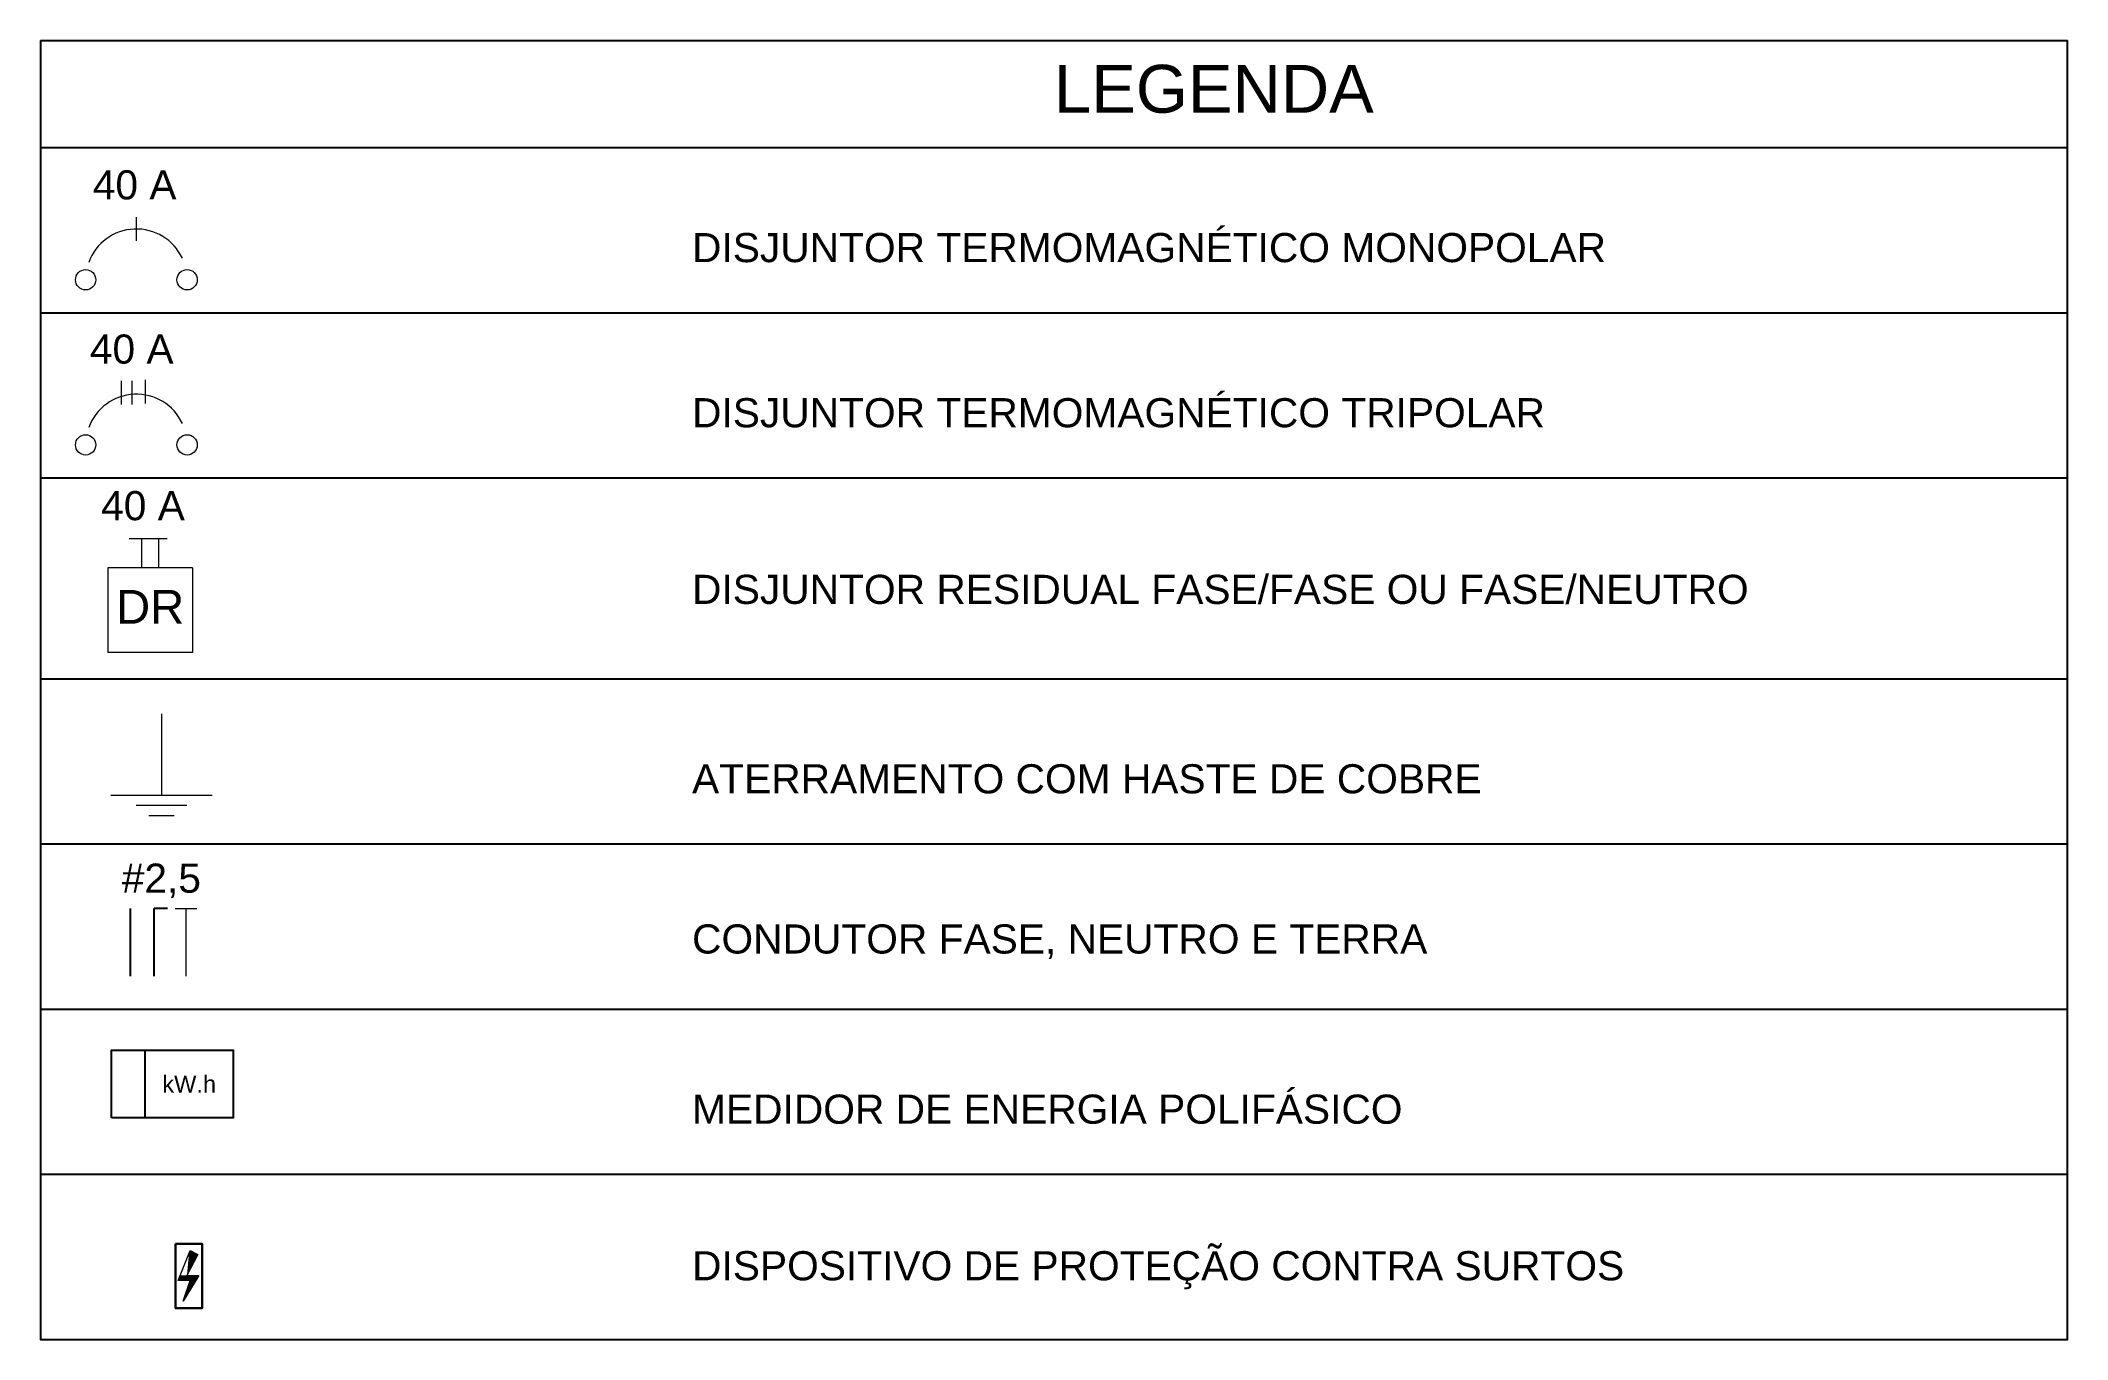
# Model space of a CAD drawing. Header units: millimetres. Extents: x -632.9 to -580.6, y 696.1 to 727.5.
# Drawn here: x -610.37 to -604.02, y 696.2 to 700.27 of the extents above; entities that cross this region are included whole.
import ezdxf

# ---------------------------------------------------------------- set-up
doc = ezdxf.new("R2010")
doc.units = ezdxf.units.MM
doc.header["$MEASUREMENT"] = 0
for name, color, linetype in [('PDF3_0', 7, 'Continuous'), ('PDF3_COTA', 7, 'Continuous'), ('PDF3_DI-Disjuntor', 7, 'Continuous'), ('PDF3_DI-Textos do diagrama', 7, 'Continuous'), ('PDF3_DIAGRAMA', 7, 'Continuous'), ('PDF3_eletrodutos', 3, 'Continuous'), ('PDF3_Layout', 1, 'Continuous'), ('PDF3_Text', 7, 'Continuous')]:
    doc.layers.add(name, color=color, linetype=linetype)
doc.styles.add('Arial', font='arial.ttf', dxfattribs={"height": 0.1125})
doc.styles.add('PDF Arial', font='arial.ttf')

msp = doc.modelspace()

# ---------------------------------------------------------------- texts
at = {"layer": 'PDF3_COTA', "lineweight": 25, "insert": (-609.9852, 696.9734), "char_height": 0.05295, "width": 0.254147, "attachment_point": 7, "line_spacing_factor": 0.798, "style": 'Arial'}
msp.add_mtext('kW.h', dxfattribs=at)
at = {"layer": 'PDF3_DIAGRAMA', "color": 1, "lineweight": 5, "insert": (-610.023, 698.4419), "char_height": 0.10589, "width": 0.254147, "attachment_point": 8, "line_spacing_factor": 0.798, "style": 'Arial'}
msp.add_mtext('DR', dxfattribs=at)
at = {"layer": 'PDF3_Text', "attachment_point": 7, "style": 'PDF Arial'}
for s, insert, char_height in [('LEGENDA', (-607.1926, 700.0406), 0.15), ('40 A', (-610.2029, 699.7699), 0.09129), ('DISJUNTOR TERMOMAGNÉTICO MONOPOLAR', (-608.3261, 699.5734), 0.091294), ('40 A', (-610.212, 699.2555), 0.09129), ('DISJUNTOR TERMOMAGNÉTICO TRIPOLAR', (-608.3261, 699.056), 0.091294), ('40 A', (-610.1768, 698.7649), 0.09129), ('DISJUNTOR RESIDUAL FASE/FASE OU FASE/NEUTRO', (-608.3261, 698.5027), 0.091294), ('ATERRAMENTO COM HASTE DE COBRE', (-608.3261, 697.9092), 0.091294), ('#2,5', (-610.1122, 697.5823), 0.09129), ('CONDUTOR FASE, NEUTRO E TERRA', (-608.3261, 697.3918), 0.091294), ('MEDIDOR DE ENERGIA POLIFÁSICO', (-608.3261, 696.8743), 0.091294), ('DISPOSITIVO DE PROTEÇÃO CONTRA SURTOS', (-608.3261, 696.3569), 0.091294)]:
    msp.add_mtext(s, dxfattribs=dict(at, insert=insert, char_height=char_height))

# ---------------------------------------------------------------- linework, layer by layer
at = {"layer": 'PDF3_0', "lineweight": 25}
for p, q in [((-610.3664, 700.269), (-604.0188, 700.269)), ((-610.3664, 699.9337), (-604.0188, 699.9337))]:
    msp.add_line(p, q, dxfattribs=at)
at = {"layer": 'PDF3_0', "color": 5, "lineweight": 25}
for p in [(-610.011, 697.3383), (-609.9687, 697.5501)]:
    msp.add_line(p, (-610.011, 697.5501), dxfattribs=at)
at = {"layer": 'PDF3_0', "lineweight": 25}
for points in [[(-610.3664, 700.269), (-610.3664, 696.1997), (-604.0188, 696.1997), (-604.0188, 700.269)], [(-610.3664, 699.4162), (-604.0188, 699.4162)], [(-610.3664, 698.8988), (-604.0188, 698.8988)], [(-610.3664, 698.2694), (-604.0188, 698.2694)], [(-610.3664, 697.752), (-604.0188, 697.752)], [(-610.3664, 697.2346), (-604.0188, 697.2346)], [(-610.3664, 696.7171), (-604.0188, 696.7171)]]:
    msp.add_lwpolyline(points, dxfattribs=at)
at = {"layer": 'PDF3_COTA', "lineweight": 25}
msp.add_line((-610.0384, 696.8938), (-610.0384, 697.1056), dxfattribs=at)
msp.add_lwpolyline([(-610.1443, 696.8938), (-610.1443, 697.1056), (-609.7632, 697.1056), (-609.7632, 696.8938), (-610.1443, 696.8938)], close=True, dxfattribs=at)
at = {"layer": 'PDF3_DI-Disjuntor', "color": 1, "lineweight": 30}
msp.add_lwpolyline([(-609.9436, 696.4998), (-609.8603, 696.4998), (-609.8603, 696.2973), (-609.9436, 696.2973)], close=True, dxfattribs=at)
at = {"layer": 'PDF3_DI-Disjuntor', "transparency": 33554559}
for points in [[(-609.8741, 696.466), (-609.9019, 696.466), (-609.9079, 696.4005)], [(-609.898, 696.478), (-609.8741, 696.466), (-609.9019, 696.466)], [(-609.9297, 696.4005), (-609.8801, 696.3847), (-609.9357, 696.3847)], [(-609.8702, 696.4005), (-609.9297, 696.4005), (-609.8801, 696.3847)], [(-609.898, 696.3847), (-609.8801, 696.3847), (-609.9198, 696.3192)]]:
    msp.add_solid(points, dxfattribs=at)
at = {"layer": 'PDF3_DI-Textos do diagrama', "lineweight": 20}
msp.add_lwpolyline([(-609.8741, 696.466), (-609.9079, 696.4005), (-609.8702, 696.4005), (-609.9198, 696.3192), (-609.898, 696.3847), (-609.9357, 696.3847), (-609.898, 696.478)], close=True, dxfattribs=at)
at = {"layer": 'PDF3_DIAGRAMA', "color": 1, "lineweight": 5}
for p, q in [((-610.0663, 699.6414), (-610.0663, 699.7155)), ((-610.1133, 699.129), (-610.1133, 699.2031)), ((-610.08, 699.129), (-610.08, 699.2031)), ((-610.0373, 699.1315), (-610.0373, 699.2056)), ((-610.0892, 698.7093), (-609.9701, 698.7093)), ((-610.0495, 698.6166), (-610.0495, 698.7093)), ((-609.9965, 698.6166), (-609.9965, 698.7093)), ((-610.1554, 698.6166), (-610.1554, 698.3519)), ((-609.8907, 698.6166), (-610.1554, 698.6166)), ((-609.8907, 698.6166), (-609.8907, 698.3519)), ((-609.8907, 698.3519), (-610.1554, 698.3519))]:
    msp.add_line(p, q, dxfattribs=at)
for centre in [(-610.2252, 699.5196), (-609.9075, 699.5196), (-610.2252, 699.0022), (-609.9075, 699.0022)]:
    msp.add_circle(centre, 0.0318, dxfattribs=at)
for centre in [(-610.0663, 699.5196), (-610.0663, 699.0022)]:
    msp.add_arc(centre, 0.1588, 25, 160, dxfattribs=at)
at = {"layer": 'PDF3_eletrodutos', "lineweight": 9}
for p, q in [((-609.9873, 698.1592), (-609.9873, 697.9051)), ((-610.1462, 697.9051), (-609.8285, 697.9051)), ((-610.0668, 697.8733), (-609.9079, 697.8733)), ((-610.027, 697.8415), (-609.9476, 697.8415)), ((-609.9446, 697.5501), (-609.8769, 697.5501)), ((-609.9107, 697.3383), (-609.9107, 697.5501))]:
    msp.add_line(p, q, dxfattribs=at)
at = {"layer": 'PDF3_Layout', "lineweight": 25}
msp.add_line((-610.0851, 697.3383), (-610.0851, 697.5501), dxfattribs=at)

msp.set_redraw_order([(e.dxf.handle, doc.entitydb.next_handle()) for e in msp.query("TEXT MTEXT ATTDEF DIMENSION ARC_DIMENSION")])  # texts and dimensions are drawn at this point

doc.saveas('drawing.dxf')
